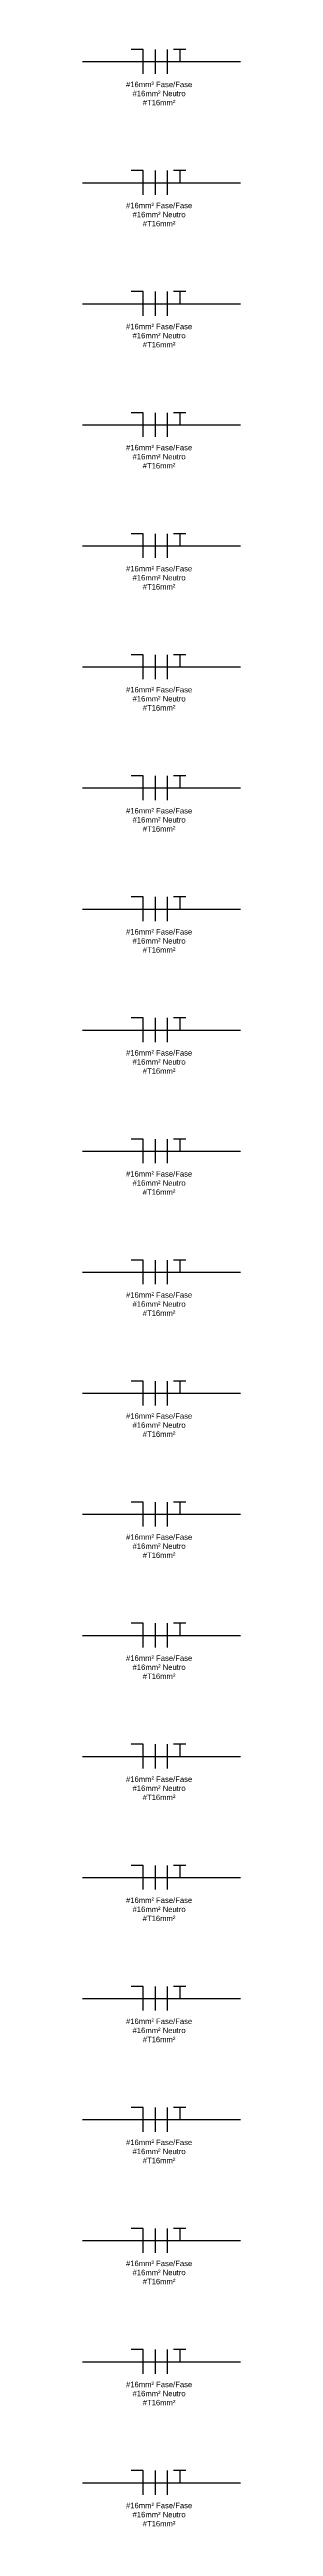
# Model space of a CAD drawing. Extents: x 0 to 11638, y -6007 to 0.
# Drawn here: x 11038.9 to 11051.9, y -5904.3 to -5699.7 of the extents above; entities that cross this region are included whole.
import ezdxf

# ---------------------------------------------------------------- set-up
doc = ezdxf.new("R2010")
doc.units = 0
doc.layers.get('0').update_dxf_attribs({"linetype": 'CONTINUOUS'})
doc.layers.add('ARQ - Alvenaria Alta', color=251, linetype='CONTINUOUS', lineweight=13)
doc.styles.get("Standard").update_dxf_attribs({"font": 'arial.ttf', "height": 0.15})

msp = doc.modelspace()

# ---------------------------------------------------------------- linework, layer by layer
at = {"lineweight": -2}
for p, q in [((11043.929, -5699.671), (11042.929, -5699.671)), ((11043.929, -5701.671), (11043.929, -5699.671)), ((11044.929, -5701.671), (11044.929, -5699.671)), ((11045.929, -5701.671), (11045.929, -5699.671)), ((11047.429, -5699.671), (11046.429, -5699.671)), ((11046.929, -5699.671), (11046.929, -5700.671)), ((11043.929, -5709.671), (11042.929, -5709.671)), ((11043.929, -5711.671), (11043.929, -5709.671)), ((11044.929, -5711.671), (11044.929, -5709.671)), ((11045.929, -5711.671), (11045.929, -5709.671)), ((11047.429, -5709.671), (11046.429, -5709.671)), ((11046.929, -5709.671), (11046.929, -5710.671)), ((11043.929, -5719.671), (11042.929, -5719.671)), ((11043.929, -5721.671), (11043.929, -5719.671)), ((11044.929, -5721.671), (11044.929, -5719.671)), ((11045.929, -5721.671), (11045.929, -5719.671)), ((11047.429, -5719.671), (11046.429, -5719.671)), ((11046.929, -5719.671), (11046.929, -5720.671)), ((11043.929, -5729.671), (11042.929, -5729.671)), ((11043.929, -5731.671), (11043.929, -5729.671)), ((11044.929, -5731.671), (11044.929, -5729.671)), ((11045.929, -5731.671), (11045.929, -5729.671)), ((11047.429, -5729.671), (11046.429, -5729.671)), ((11046.929, -5729.671), (11046.929, -5730.671)), ((11043.929, -5739.671), (11042.929, -5739.671)), ((11043.929, -5741.671), (11043.929, -5739.671)), ((11044.929, -5741.671), (11044.929, -5739.671)), ((11045.929, -5741.671), (11045.929, -5739.671)), ((11047.429, -5739.671), (11046.429, -5739.671)), ((11046.929, -5739.671), (11046.929, -5740.671)), ((11043.929, -5749.671), (11042.929, -5749.671)), ((11043.929, -5751.671), (11043.929, -5749.671)), ((11044.929, -5751.671), (11044.929, -5749.671)), ((11045.929, -5751.671), (11045.929, -5749.671)), ((11047.429, -5749.671), (11046.429, -5749.671)), ((11046.929, -5749.671), (11046.929, -5750.671)), ((11043.929, -5759.671), (11042.929, -5759.671)), ((11043.929, -5761.671), (11043.929, -5759.671)), ((11044.929, -5761.671), (11044.929, -5759.671)), ((11045.929, -5761.671), (11045.929, -5759.671)), ((11047.429, -5759.671), (11046.429, -5759.671)), ((11046.929, -5759.671), (11046.929, -5760.671)), ((11043.929, -5769.671), (11042.929, -5769.671)), ((11043.929, -5771.671), (11043.929, -5769.671)), ((11044.929, -5771.671), (11044.929, -5769.671)), ((11045.929, -5771.671), (11045.929, -5769.671)), ((11047.429, -5769.671), (11046.429, -5769.671)), ((11046.929, -5769.671), (11046.929, -5770.671)), ((11043.929, -5779.671), (11042.929, -5779.671)), ((11043.929, -5781.671), (11043.929, -5779.671)), ((11044.929, -5781.671), (11044.929, -5779.671)), ((11045.929, -5781.671), (11045.929, -5779.671)), ((11047.429, -5779.671), (11046.429, -5779.671)), ((11046.929, -5779.671), (11046.929, -5780.671)), ((11043.929, -5789.671), (11042.929, -5789.671)), ((11043.929, -5791.671), (11043.929, -5789.671)), ((11044.929, -5791.671), (11044.929, -5789.671)), ((11045.929, -5791.671), (11045.929, -5789.671)), ((11047.429, -5789.671), (11046.429, -5789.671)), ((11046.929, -5789.671), (11046.929, -5790.671)), ((11043.929, -5799.671), (11042.929, -5799.671)), ((11043.929, -5801.671), (11043.929, -5799.671)), ((11044.929, -5801.671), (11044.929, -5799.671)), ((11045.929, -5801.671), (11045.929, -5799.671)), ((11047.429, -5799.671), (11046.429, -5799.671)), ((11046.929, -5799.671), (11046.929, -5800.671)), ((11043.929, -5809.671), (11042.929, -5809.671)), ((11043.929, -5811.671), (11043.929, -5809.671)), ((11044.929, -5811.671), (11044.929, -5809.671)), ((11045.929, -5811.671), (11045.929, -5809.671)), ((11047.429, -5809.671), (11046.429, -5809.671)), ((11046.929, -5809.671), (11046.929, -5810.671)), ((11043.929, -5819.671), (11042.929, -5819.671)), ((11043.929, -5821.671), (11043.929, -5819.671)), ((11044.929, -5821.671), (11044.929, -5819.671)), ((11045.929, -5821.671), (11045.929, -5819.671)), ((11047.429, -5819.671), (11046.429, -5819.671)), ((11046.929, -5819.671), (11046.929, -5820.671)), ((11043.929, -5829.671), (11042.929, -5829.671)), ((11043.929, -5831.671), (11043.929, -5829.671)), ((11044.929, -5831.671), (11044.929, -5829.671)), ((11045.929, -5831.671), (11045.929, -5829.671)), ((11047.429, -5829.671), (11046.429, -5829.671)), ((11046.929, -5829.671), (11046.929, -5830.671)), ((11043.929, -5839.671), (11042.929, -5839.671)), ((11043.929, -5841.671), (11043.929, -5839.671)), ((11044.929, -5841.671), (11044.929, -5839.671)), ((11045.929, -5841.671), (11045.929, -5839.671)), ((11047.429, -5839.671), (11046.429, -5839.671)), ((11046.929, -5839.671), (11046.929, -5840.671)), ((11043.929, -5849.671), (11042.929, -5849.671)), ((11043.929, -5851.671), (11043.929, -5849.671)), ((11044.929, -5851.671), (11044.929, -5849.671)), ((11045.929, -5851.671), (11045.929, -5849.671)), ((11047.429, -5849.671), (11046.429, -5849.671)), ((11046.929, -5849.671), (11046.929, -5850.671)), ((11043.929, -5859.671), (11042.929, -5859.671)), ((11043.929, -5861.671), (11043.929, -5859.671)), ((11044.929, -5861.671), (11044.929, -5859.671)), ((11045.929, -5861.671), (11045.929, -5859.671)), ((11047.429, -5859.671), (11046.429, -5859.671)), ((11046.929, -5859.671), (11046.929, -5860.671)), ((11043.929, -5869.671), (11042.929, -5869.671)), ((11043.929, -5871.671), (11043.929, -5869.671)), ((11044.929, -5871.671), (11044.929, -5869.671)), ((11045.929, -5871.671), (11045.929, -5869.671)), ((11047.429, -5869.671), (11046.429, -5869.671)), ((11046.929, -5869.671), (11046.929, -5870.671)), ((11043.929, -5879.671), (11042.929, -5879.671)), ((11043.929, -5881.671), (11043.929, -5879.671)), ((11044.929, -5881.671), (11044.929, -5879.671)), ((11045.929, -5881.671), (11045.929, -5879.671)), ((11047.429, -5879.671), (11046.429, -5879.671)), ((11046.929, -5879.671), (11046.929, -5880.671)), ((11043.929, -5889.671), (11042.929, -5889.671)), ((11043.929, -5891.671), (11043.929, -5889.671)), ((11044.929, -5891.671), (11044.929, -5889.671)), ((11045.929, -5891.671), (11045.929, -5889.671)), ((11047.429, -5889.671), (11046.429, -5889.671)), ((11046.929, -5889.671), (11046.929, -5890.671)), ((11043.929, -5899.671), (11042.929, -5899.671)), ((11043.929, -5901.671), (11043.929, -5899.671)), ((11044.929, -5901.671), (11044.929, -5899.671)), ((11045.929, -5901.671), (11045.929, -5899.671)), ((11047.429, -5899.671), (11046.429, -5899.671)), ((11046.929, -5899.671), (11046.929, -5900.671))]:
    msp.add_line(p, q, dxfattribs=at)
at = {"layer": 'ARQ - Alvenaria Alta', "lineweight": -2}
for p, q in [((11038.929, -5700.671), (11046.929, -5700.671)), ((11046.929, -5700.671), (11051.929, -5700.671)), ((11038.929, -5710.671), (11046.929, -5710.671)), ((11046.929, -5710.671), (11051.929, -5710.671)), ((11038.929, -5720.671), (11046.929, -5720.671)), ((11046.929, -5720.671), (11051.929, -5720.671)), ((11038.929, -5730.671), (11046.929, -5730.671)), ((11046.929, -5730.671), (11051.929, -5730.671)), ((11038.929, -5740.671), (11046.929, -5740.671)), ((11046.929, -5740.671), (11051.929, -5740.671)), ((11038.929, -5750.671), (11046.929, -5750.671)), ((11046.929, -5750.671), (11051.929, -5750.671)), ((11038.929, -5760.671), (11046.929, -5760.671)), ((11046.929, -5760.671), (11051.929, -5760.671)), ((11038.929, -5770.671), (11046.929, -5770.671)), ((11046.929, -5770.671), (11051.929, -5770.671)), ((11038.929, -5780.671), (11046.929, -5780.671)), ((11046.929, -5780.671), (11051.929, -5780.671)), ((11038.929, -5790.671), (11046.929, -5790.671)), ((11046.929, -5790.671), (11051.929, -5790.671)), ((11038.929, -5800.671), (11046.929, -5800.671)), ((11046.929, -5800.671), (11051.929, -5800.671)), ((11038.929, -5810.671), (11046.929, -5810.671)), ((11046.929, -5810.671), (11051.929, -5810.671)), ((11038.929, -5820.671), (11046.929, -5820.671)), ((11046.929, -5820.671), (11051.929, -5820.671)), ((11038.929, -5830.671), (11046.929, -5830.671)), ((11046.929, -5830.671), (11051.929, -5830.671)), ((11038.929, -5840.671), (11046.929, -5840.671)), ((11046.929, -5840.671), (11051.929, -5840.671)), ((11038.929, -5850.671), (11046.929, -5850.671)), ((11046.929, -5850.671), (11051.929, -5850.671)), ((11038.929, -5860.671), (11046.929, -5860.671)), ((11046.929, -5860.671), (11051.929, -5860.671)), ((11038.929, -5870.671), (11046.929, -5870.671)), ((11046.929, -5870.671), (11051.929, -5870.671)), ((11038.929, -5880.671), (11046.929, -5880.671)), ((11046.929, -5880.671), (11051.929, -5880.671)), ((11038.929, -5890.671), (11046.929, -5890.671)), ((11046.929, -5890.671), (11051.929, -5890.671)), ((11038.929, -5900.671), (11046.929, -5900.671)), ((11046.929, -5900.671), (11051.929, -5900.671))]:
    msp.add_line(p, q, dxfattribs=at)

# ---------------------------------------------------------------- texts
at = {"lineweight": -2, "char_height": 0.45, "attachment_point": 1}
for insert in [(11039.22, -5702.326), (11039.22, -5712.326), (11039.22, -5722.326), (11039.22, -5732.326), (11039.22, -5742.326), (11039.22, -5752.326), (11039.22, -5762.326), (11039.22, -5772.326), (11039.22, -5782.326), (11039.22, -5792.326), (11039.22, -5802.326), (11039.22, -5812.326), (11039.22, -5822.326), (11039.22, -5832.326), (11039.22, -5842.326), (11039.22, -5852.326), (11039.22, -5862.326), (11039.22, -5872.326), (11039.22, -5882.326), (11039.22, -5892.326), (11039.22, -5902.326)]:
    msp.add_mtext_dynamic_manual_height_columns('\\pxi-3,l4,qc,t4;#16mm² Fase/Fase\\P#16mm² Neutro\\P#T16mm²', width=11.57298, gutter_width=2.25, heights=[0], dxfattribs=dict(at, insert=insert))

doc.saveas('drawing.dxf')
